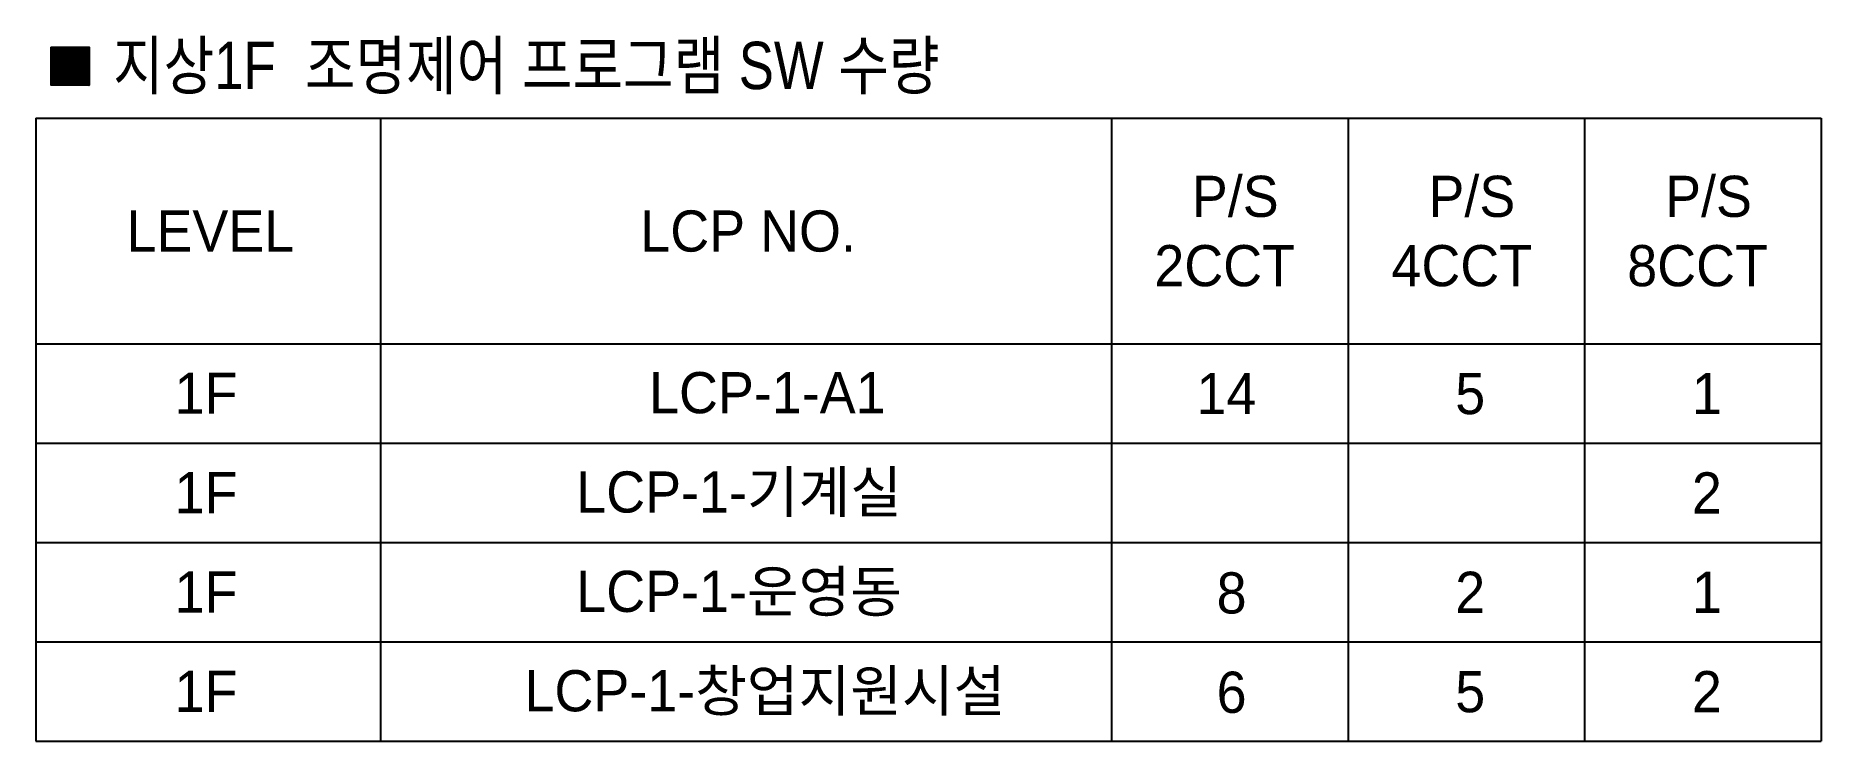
# Model space of a CAD drawing. Header units: millimetres. Extents: x 39625 to 501091, y -351975 to 836145.
# Drawn here: x 44695 to 79629, y -279796 to -265985 of the extents above; entities that cross this region are included whole.
import ezdxf

# ---------------------------------------------------------------- set-up
doc = ezdxf.new("R2010")
doc.units = ezdxf.units.MM
doc.header["$LTSCALE"] = 150
doc.layers.add('-----30 Text', color=2, linetype='Continuous')
doc.styles.add('ELEC', font='Dotum.ttf')

msp = doc.modelspace()

# ---------------------------------------------------------------- texts
at = {"layer": '-----30 Text', "style": 'ELEC', "width": 0.85}
msp.add_text('지상1F  조명제어 프로그램 SW 수량', height=927.35, dxfattribs=at).set_placement((46209, -267031))
at = {"layer": '-----30 Text', "style": 'ELEC'}
for s, height, p in [(' P/S', 805.8, (67021, -269532)), (' P/S', 805.8, (71650, -269532)), (' P/S', 805.8, (76280, -269532)), (' LEVEL', 805.8, (46179, -270210)), (' LCP NO.', 805.8, (56231, -270211)), ('2CCT', 805.8, (66580, -270889)), ('4CCT', 805.8, (71219, -270889)), ('8CCT', 805.8, (75832, -270889)), ('1F', 805.8, (47413, -273386)), ('LCP-1-A1', 805.8, (56695, -273375)), ('14', 805.8, (67404, -273392)), ('5', 806, (72467, -273392)), ('1', 806, (77097, -273392)), ('1F', 805.8, (47413, -275331)), ('LCP-1-기계실', 805.8, (55271, -275319)), ('2', 806, (77097, -275337)), ('1F', 805.8, (47413, -277276)), ('LCP-1-운영동', 805.8, (55271, -277264)), ('8', 806, (67799, -277294)), ('2', 806, (72467, -277282)), ('1', 806, (77097, -277282)), ('1F', 805.8, (47413, -279221)), ('LCP-1-창업지원시설', 805.84, (54258, -279209)), ('2', 806, (77097, -279227)), ('6', 806, (67799, -279239)), ('5', 806, (72467, -279227))]:
    msp.add_text(s, height=height, dxfattribs=at).set_placement(p)

# ---------------------------------------------------------------- hatches: boundary and pattern name
at = {"layer": '-----30 Text'}
h = msp.add_hatch(dxfattribs=at)
h.set_pattern_fill('ANSI31', color=256, scale=2.180662, style=0)
h.set_pattern_definition([(45, (1581907.7512, -660737.69768), (-0.19274513219, 0.19274513219), [])])
h.paths.add_polyline_path([(44995, -266210), (45740, -266210), (45740, -266954), (44995, -266954)])

# ---------------------------------------------------------------- linework, layer by layer
msp.add_lwpolyline([(44995, -266210), (45740, -266210), (45740, -266954), (44995, -266954)], close=True, dxfattribs=at)
at = {"color": 3}
for p, q in [((44695, -267598), (44695, -279796)), ((44695, -267598), (65740, -267598)), ((51440, -267598), (51440, -279796)), ((65740, -267598), (65740, -273961)), ((65740, -267598), (65740, -279796)), ((65740, -267598), (79629, -267598)), ((70370, -267598), (70370, -279796)), ((74999, -267598), (74999, -279796)), ((79629, -267598), (79629, -279796)), ((44695, -272016), (65740, -272016)), ((65740, -272016), (79629, -272016)), ((44695, -273961), (65740, -273961)), ((65740, -273961), (79629, -273961)), ((44695, -275906), (65740, -275906)), ((65740, -275906), (79629, -275906)), ((44695, -277851), (65740, -277851)), ((65740, -277851), (79629, -277851)), ((44695, -279796), (65740, -279796)), ((65740, -279796), (79629, -279796))]:
    msp.add_line(p, q, dxfattribs=at)

msp.set_redraw_order([(e.dxf.handle, doc.entitydb.next_handle()) for e in msp.query("TEXT MTEXT ATTDEF DIMENSION ARC_DIMENSION")])  # texts and dimensions are drawn at this point

doc.saveas('drawing.dxf')
